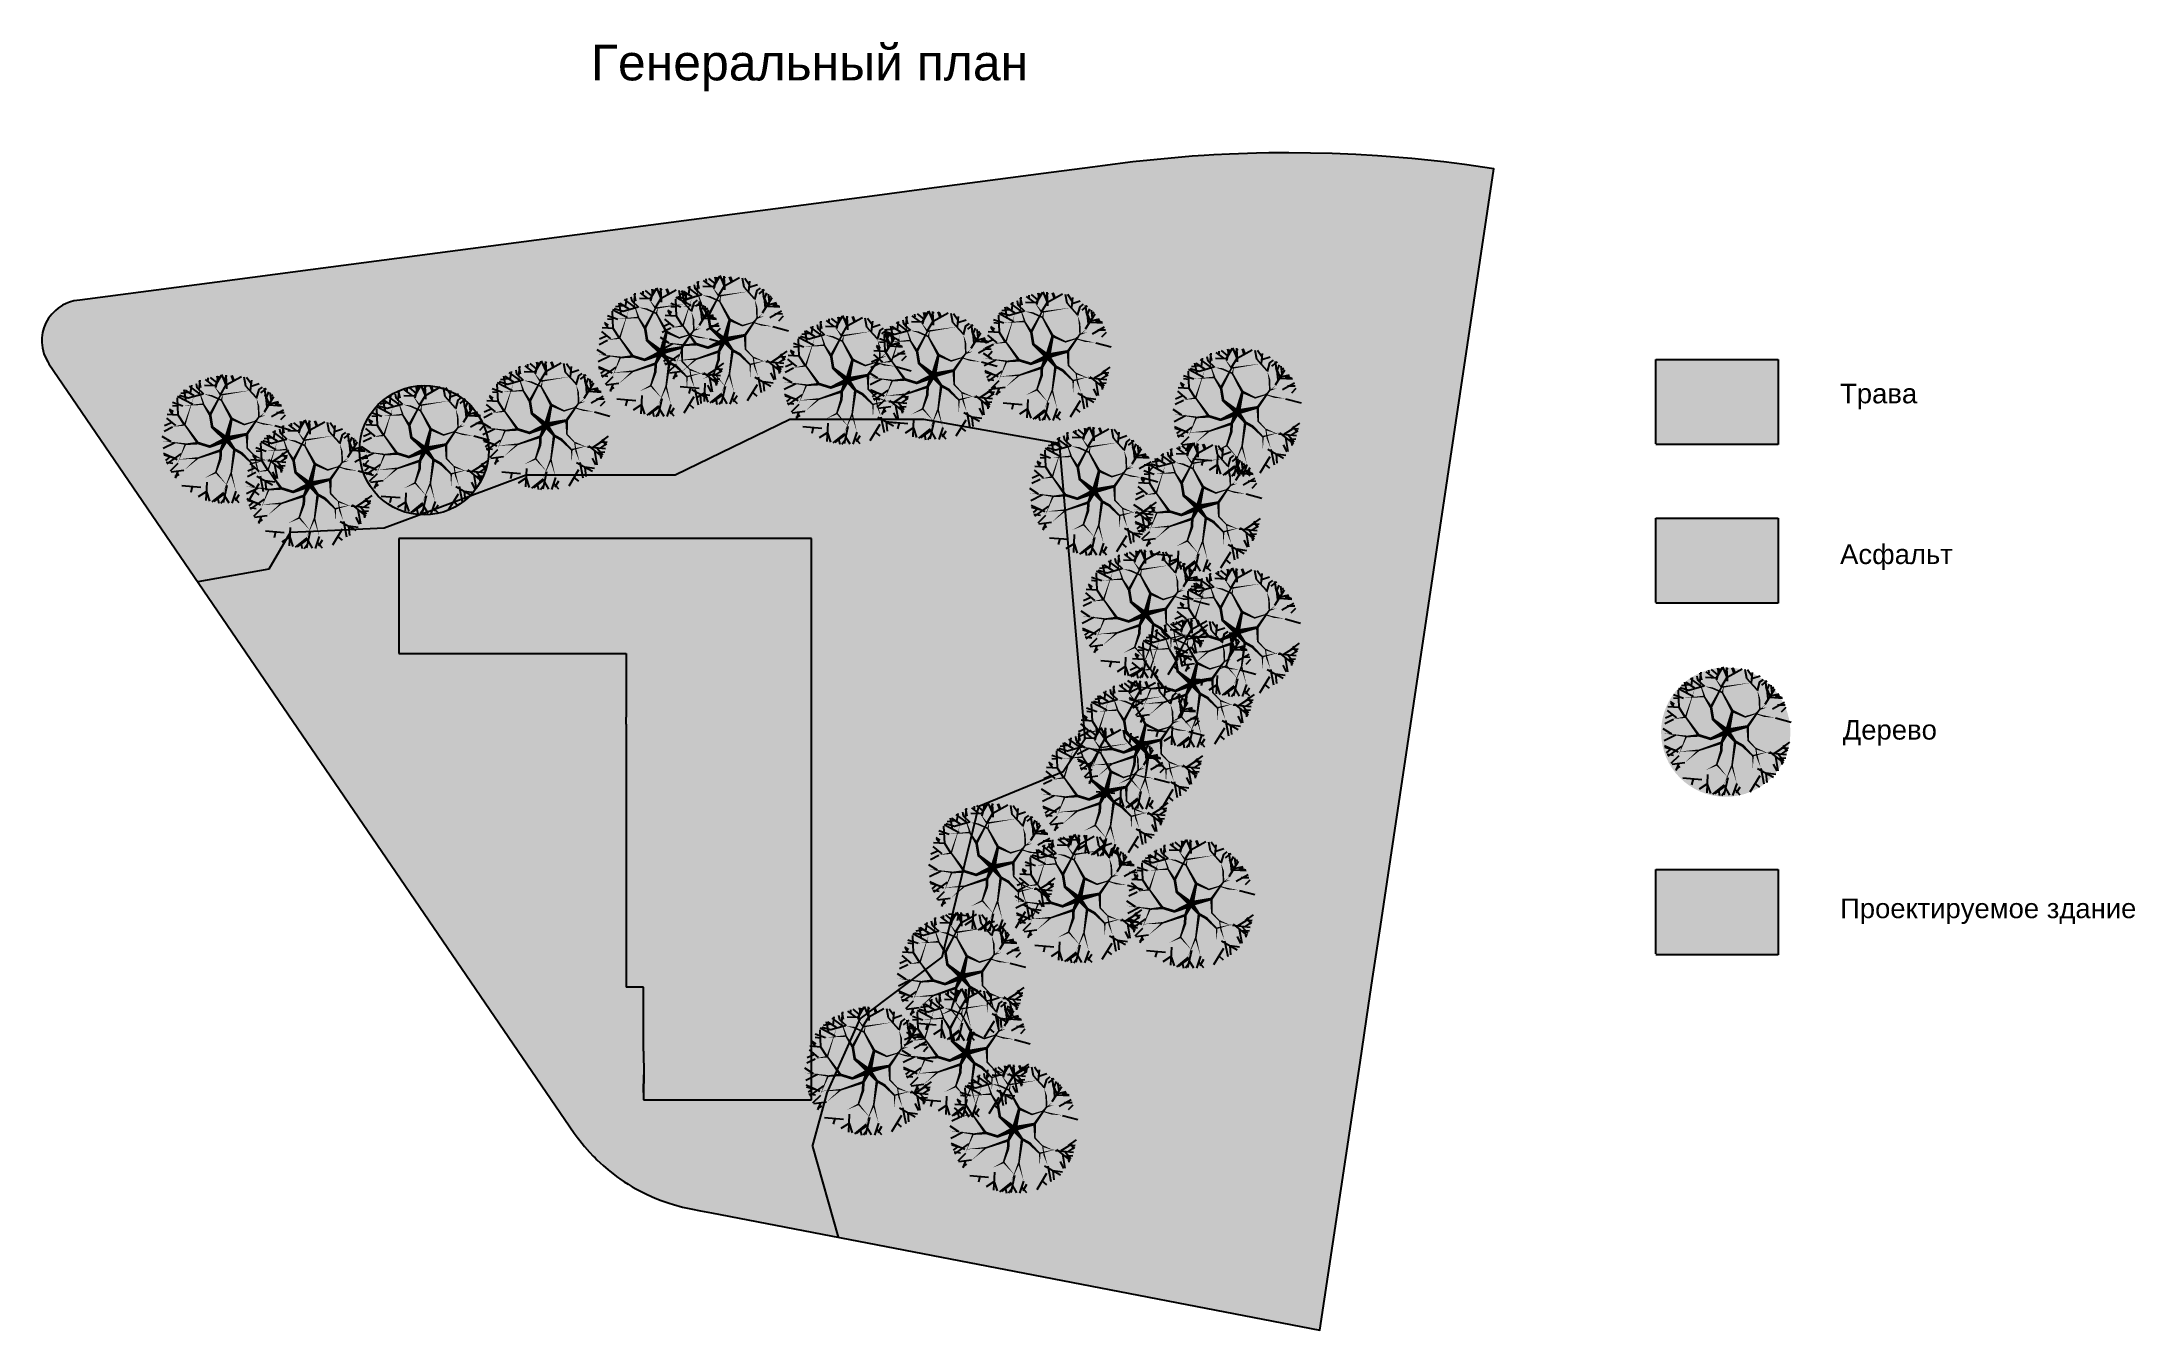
# Model space of a CAD drawing. Header units: millimetres. Extents: x 474215 to 2043163, y -374230 to 1199080.
# Drawn here: x 624447 to 683045, y -374230 to -338166 of the extents above; entities that cross this region are included whole.
import ezdxf

# ---------------------------------------------------------------- set-up
doc = ezdxf.new("R2010")
doc.units = ezdxf.units.MM
doc.header["$MEASUREMENT"] = 0
doc.layers.add('trees', color=118, linetype='Continuous')
doc.layers.add('trees 2', color=114, linetype='Continuous')
doc.styles.get("Standard").update_dxf_attribs({"font": 'arial.ttf'})

msp = doc.modelspace()

# ---------------------------------------------------------------- texts
at = {"attachment_point": 1}
for s, width, insert, char_height in [('Генеральный план', 12609.939, (639817.8, -338245), 1000), ('Трава', 9468.271, (674785.3, -347735.1), 550), ('Асфальт', 9468.271, (674785.3, -352234), 550), ('Дерево', 2893.238, (674858.5, -357148.5), 550), ('Проектируемое здание', 9468.271, (674785.3, -362147.9), 550)]:
    msp.add_mtext_dynamic_manual_height_columns(s, width=width, gutter_width=1, heights=[0], dxfattribs=dict(at, insert=insert, char_height=char_height))

# ---------------------------------------------------------------- blocks, each defined once
blk = doc.blocks.new('T55')
at = {"layer": 'trees'}
for points in [[(-0.007, 1.454), (-0.21, 1.991)], [(-0.108, 1.743), (0.054, 1.981)], [(-1.533, 0.84), (-1.45, 1.433)], [(-0.973, 1.536), (-1.192, 1.637)], [(-1.095, 1.411), (-1.062, 1.636)], [(-0.964, 1.346), (-0.995, 1.747)], [(-0.696, 1.624), (-0.902, 1.773)], [(-0.631, 1.295), (-0.737, 1.846)], [(-0.724, 1.685), (-0.682, 1.887)], [(-0.677, 1.532), (-0.45, 1.924)], [(-0.513, 1.768), (-0.619, 1.911)], [(-0.618, 1.54), (-0.399, 1.959)], [(-0.119, 1.734), (-0.324, 1.962)], [(0.095, 1.679), (0.663, 1.87)], [(0.361, 1.76), (0.329, 1.949)], [(0.802, 1.396), (1.147, 1.603)], [(0.896, 1.573), (0.982, 1.695)], [(0.968, 1.489), (0.961, 1.73)], [(1.063, 1.274), (1.192, 1.593)], [(1.097, 0.959), (1.374, 1.422)], [(1.212, 1.332), (1.412, 1.385)], [(1.381, 1.181), (1.462, 1.339)], [(-1.677, 0.672), (-1.973, 0.59)], [(-1.377, 0.647), (-1.947, 0.705)], [(-1.68, 0.686), (-1.82, 0.937)], [(-1.467, 0.6), (-1.754, 1.015)], [(-1.486, 1.114), (-1.669, 1.169)], [(1.13, 1.173), (1.602, 1.163)], [(1.216, 1.158), (1.567, 1.207)], [(1.413, 0.713), (1.675, 1.027)], [(1.531, 0.735), (1.853, 0.684)], [(-1.836, 0.107), (-2.061, -0.012)], [(-1.512, 0.018), (-2.053, 0.169)], [(-1.787, -0.03), (-2.043, 0.097)], [(-1.498, 0.059), (-2.039, -0.116)], [(-1.924, 0.05), (-2.033, 0.234)], [(-1.745, 0.082), (-1.994, 0.461)], [(-1.775, 0.326), (-1.96, 0.483)], [(1.357, 0.073), (1.656, -0.13), (1.894, -0.619)], [(1.595, 0.203), (1.953, 0.099)], [(1.673, 0.292), (1.864, 0.517)], [(1.744, 0.163), (1.921, 0.354)], [(-1.891, -0.069), (-2.019, -0.277)], [(-1.823, -0.346), (-2.01, -0.216)], [(-1.836, -0.249), (-2.008, -0.337)], [(-1.82, -0.245), (-1.979, -0.509)], [(-1.668, -0.007), (-1.83, -0.245)], [(1.374, -0.621), (1.912, -0.663)], [(1.606, -0.639), (1.806, -0.932)], [(1.641, -0.45), (1.984, -0.424)], [(1.656, -0.13), (1.989, -0.009)], [(1.781, -0.385), (1.938, -0.331)], [(1.81, -0.069), (1.951, -0.165)], [(1.834, -0.167), (1.981, -0.19)], [(-1.262, -1.04), (-1.762, -1.112)], [(-1.364, -1.286), (-1.437, -1.483)], [(-1.055, -1.262), (-1.317, -1.606)], [(-0.792, -1.309), (-0.876, -1.871)], [(0.697, -1.249), (0.648, -1.607), (0.317, -2.038)], [(1.182, -1.059), (1.455, -1.155), (1.529, -1.265)], [(1.206, -1.053), (1.587, -0.746), (1.871, -0.709)], [(1.294, -1.014), (1.692, -1.108)], [(1.346, -1.206), (1.476, -1.388)], [(1.367, -1.11), (1.465, -1.421)], [(1.443, -0.888), (1.765, -0.937)], [(1.573, -0.908), (1.645, -1.169)], [(1.651, -0.913), (1.858, -0.784)], [(-1.155, -1.438), (-1.378, -1.533)], [(-0.596, -1.802), (-0.854, -1.57), (-1.21, -1.697)], [(-0.974, -1.694), (-1.187, -1.71)], [(-1.014, -1.637), (-1.082, -1.765)], [(-0.841, -1.608), (-1.069, -1.78)], [(-0.853, -1.718), (-0.724, -1.925)], [(-0.774, -1.836), (-0.827, -1.901)], [(-0.809, -1.491), (-0.668, -1.742)], [(-0.667, -1.749), (-0.665, -1.942)], [(-0.663, -1.733), (-0.498, -1.992)], [(-0.453, -1.809), (-0.558, -2.007)], [(-0.395, -1.597), (-0.359, -1.883), (-0.425, -1.999)], [(-0.379, -1.616), (0.066, -1.82), (0.225, -2.057)], [(-0.086, -1.879), (-0.286, -2.061)], [(-0.125, -1.754), (-0.026, -2.064)], [(-0.055, -1.951), (0.153, -2.079)], [(0.471, -1.789), (0.616, -1.941)], [(0.475, -1.832), (0.594, -1.949)], [(0.588, -1.501), (0.78, -1.889)], [(0.648, -1.607), (0.905, -1.851)], [(0.772, -1.718), (0.748, -1.887)], [(1.276, -1.331), (0.954, -1.459), (0.908, -1.833)], [(0.919, -1.404), (0.985, -1.771)], [(0.942, -1.631), (1.026, -1.749)], [(0.95, -1.556), (1.199, -1.628)], [(1.033, -1.434), (1.321, -1.505)], [(1.227, -1.505), (1.262, -1.581)]]:
    blk.add_lwpolyline(points, dxfattribs=at)
for points in [[(-0.144, 1.061, 0.0504, 0, 0), (0.107, 1.355, 0, 0, 0), (-0.003, 1.448, 0, 0, 0), (0.17, 1.961, 0, 0, 0)], [(-0.023, -0.044, 0.168, 0.084, 0), (-0.013, 0.354, 0.084, 0.084, 0), (-0.106, 0.6, 0.084, 0.0504, 0), (-0.145, 1.05, 0.0504, 0, 0), (-0.637, 1.291, 0, 0, 0), (-1.1, 1.416, 0, 0, 0), (-1.231, 1.522, 0, 0, 0)], [(-0.397, 0.166, 0.084, 0.0504, 0), (-0.601, 0.887, 0.0504, 0, 0), (-0.964, 1.346, 0, 0, 0), (-1.269, 1.516, 0, 0, 0)], [(-0.596, 0.897, 0.0504, 0, 0), (-0.609, 1.535, 0, 0, 0), (-0.893, 1.804, 0, 0, 0)], [(-0.043, -0.034, 0.168, 0.084, 0), (0.352, 0.384, 0.084, 0.084, 0), (0.728, 0.426, 0.084, 0.0504, 0), (1.088, 0.624, 0.0504, 0, 0), (1.073, 1.269, 0, 0, 0), (0.714, 1.867, 0, 0, 0)], [(-0.002, 0.363, 0.084, 0.0504, 0), (0.553, 0.867, 0.0504, 0, 0), (0.802, 1.396, 0, 0, 0), (0.818, 1.745, 0, 0, 0)], [(0.564, 0.867, 0.0504, 0, 0), (1.129, 1.163, 0, 0, 0), (1.244, 1.537, 0, 0, 0)], [(-0.023, -0.044, 0.168, 0.084, 0), (-0.564, -0.443, 0.084, 0.0504, 0), (-0.752, -0.041, 0.0504, 0.0336, 0), (-1.076, 0.096, 0.0336, 0.0336, 0), (-1.207, 0.308, 0.0504, 0, 0), (-1.452, 0.583, 0, 0, 0), (-1.89, 0.702, 0, 0, 0)], [(-1.085, 0.349, 0.0504, 0, 0), (-1.237, 0.705, 0, 0, 0), (-1.369, 0.649, 0, 0, 0), (-1.752, 1.032, 0, 0, 0)], [(1.097, 0.618, 0.0504, 0, 0), (1.804, 0.818, 0, 0, 0)], [(-0.043, -0.034, 0.168, 0.084, 0), (-0.394, 0.152, 0.084, 0.084, 0), (-0.656, 0.178, 0.084, 0.0504, 0), (-1.076, 0.344, 0.0504, 0, 0), (-1.511, 0.011, 0, 0, 0), (-1.83, -0.348, 0, 0, 0), (-1.983, -0.418, 0, 0, 0)], [(-1.076, 0.096, 0.0504, 0, 0), (-1.503, 0.076, 0, 0, 0), (-1.771, 0.31, 0, 0, 0), (-2.004, 0.397, 0, 0, 0)], [(-0.043, -0.034, 0.168, 0.084, 0), (0.074, -0.697, 0.084, 0.0504, 0), (-0.37, -0.685, 0.0504, 0.0336, 0), (-0.637, -0.914, 0.0336, 0.0336, 0), (-0.885, -0.938, 0.0504, 0, 0), (-1.241, -1.034, 0, 0, 0), (-1.542, -1.373, 0, 0, 0)], [(-0.023, -0.044, 0.168, 0.084, 0), (0.528, -0.21, 0.084, 0.084, 0), (0.732, -0.528, 0.084, 0.0504, 0), (1.07, -0.763, 0.0504, 0, 0), (1.641, -0.462, 0, 0, 0), (2.016, 0.126, 0, 0, 0)], [(0.742, 0.429, 0.084, 0.0504, 0), (1.351, 0.064, 0.0504, 0, 0), (1.445, -0.895, 0, 0, 0), (1.157, -1.685, 0, 0, 0)], [(1.357, 0.073, 0.0504, 0, 0), (1.684, 0.278, 0, 0, 0), (1.934, 0.21, 0, 0, 0)], [(-0.564, -0.443, 0.084, 0.0504, 0), (-0.695, -1.089, 0.0504, 0, 0), (-0.875, -1.228, 0, 0, 0), (-1.29, -1.269, 0, 0, 0), (-1.636, -1.233, 0, 0, 0)], [(0.742, -0.54, 0.084, 0.0504, 0), (0.686, -1.248, 0.0504, 0, 0), (-0.13, -1.759, 0, 0, 0), (-0.966, -1.853, 0, 0, 0)], [(0.074, -0.697, 0.084, 0.0504, 0), (0.594, -1.101, 0.0504, 0, 0), (0.638, -1.325, 0, 0, 0), (0.489, -1.715, 0, 0, 0), (0.303, -2.008, 0, 0, 0)], [(-0.637, -0.914, 0.0504, 0, 0), (-0.809, -1.306, 0, 0, 0), (-1.139, -1.442, 0, 0, 0), (-1.32, -1.611, 0, 0, 0)], [(-0.702, -1.08, 0.0504, 0.0504, 0), (-0.548, -1.398, 0.0504, 0, 0), (-0.395, -1.597, 0, 0, 0), (-0.666, -1.964, 0, 0, 0)], [(0.583, -1.104, 0.0504, 0.0504, 0), (0.936, -1.108, 0.0504, 0, 0), (1.182, -1.059, 0, 0, 0), (1.39, -1.466, 0, 0, 0)], [(0.697, -1.249, 0.0504, 0, 0), (1.026, -1.45, 0, 0, 0), (1.077, -1.704, 0, 0, 0)], [(1.069, -0.773, 0.0504, 0, 0), (1.563, -1.317, 0, 0, 0)]]:
    blk.add_lwpolyline(points, format="xyseb", dxfattribs=at)

# ---------------------------------------------------------------- hatches: boundary and pattern name
at = {"true_color": 0xd7ebd2}
h = msp.add_hatch(color=254, dxfattribs=at)
h.dxf.hatch_style = 1
h.paths.add_polyline_path([(635433.8, -351255.4), (637999.8, -350296), (642175.1, -350296), (645389.9, -348742.5), (649136.3, -348742.5), (652933.9, -349409.2), (653652.5, -357665.9), (653036.6, -358589), (650675.9, -359563.4), (649645.5, -363793.4), (647358.1, -365517.8), (646432.4, -367583.5), (646019.1, -369087.9), (646735.3, -371628.4), (651419, -372531.7), (660226.6, -374230.3), (661182.5, -367846.7), (661348.5, -366738.4), (661587.9, -365139.4), (661700.9, -364384.8), (661918.2, -362933.5), (662293.6, -360427), (665095.3, -341717.3), (664274.5, -341598.5), (663696.2, -341525.9), (662802, -341431.8), (661835.1, -341354.5), (661231.5, -341319.1), (660571.7, -341291.6), (659353.1, -341271.7), (658794.1, -341275.9), (658447, -341282.7), (657692.9, -341308.7), (657259.1, -341330.6), (656986.6, -341347), (656652.4, -341369.8), (654984.6, -341528.9), (654133.6, -341637.5), (653853.8, -341674.2), (652482.3, -341854.3), (649145.1, -342292.3), (647689.4, -342483.4), (641851, -343249.8), (631966.5, -344547.3), (629353, -344890.4), (625512.8, -345394.5), (625344.8, -345418.5), (625218.7, -345453.8), (625131, -345488), (625027.8, -345539.5), (624901.5, -345622.3), (624824.7, -345685.5), (624725, -345787.2), (624636.3, -345904), (624560.9, -346036.2), (624504.6, -346174.3), (624469.2, -346306.7), (624448.8, -346455.4), (624446.8, -346580.3), (624462.4, -346729.1), (624504.6, -346897.3), (624555.5, -347024.4), (624611.1, -347128), (624645.3, -347181.1), (628813.9, -353285.1), (630799.9, -352927.6), (631400.7, -351900.1), (632046.7, -351870.8), (634027.6, -351781.2)])
at = {"true_color": 0xafd9aa}
h = msp.add_hatch(color=9, dxfattribs=at)
h.dxf.hatch_style = 1
h.paths.add_polyline_path([(639935.5, -346880.3, 1), (643555.7, -346880.3, 1)])
h = msp.add_hatch(color=9, dxfattribs=at)
h.dxf.hatch_style = 1
h.paths.add_polyline_path([(641706.1, -346538.3, 1), (645326.3, -346538.3, 1)])
h = msp.add_hatch(color=9, dxfattribs=at)
h.dxf.hatch_style = 1
h.paths.add_polyline_path([(647548.2, -347526.9, 1), (651168.4, -347526.9, 1)])
h = msp.add_hatch(color=9, dxfattribs=at)
h.dxf.hatch_style = 1
h.paths.add_polyline_path([(650746.4, -346990.6, 1), (654366.6, -346990.6, 1)])
h = msp.add_hatch(color=9, dxfattribs=at)
h.dxf.hatch_style = 1
h.paths.add_polyline_path([(645143.9, -347656.2, 1), (648764.2, -347656.2, 1)])
h = msp.add_hatch(color=9, dxfattribs=at)
h.dxf.hatch_style = 1
h.paths.add_polyline_path([(656059, -348558, 1), (659679.2, -348558, 1)])
h = msp.add_hatch(color=9, dxfattribs=at)
h.dxf.hatch_style = 1
h.paths.add_polyline_path([(636709.9, -348924.6, 1), (640330.1, -348924.6, 1)])
at = {"true_color": 0xd7ebd2}
h = msp.add_hatch(color=254, dxfattribs=at)
h.dxf.hatch_style = 1
h.paths.add_polyline_path([(673041.1, -347057.6), (669636.4, -347057.6), (669636.4, -349426.1), (673041.1, -349426.1)])
at = {"true_color": 0xafd9aa}
h = msp.add_hatch(color=9, dxfattribs=at)
h.dxf.hatch_style = 1
h.paths.add_polyline_path([(627760.1, -349308.4, 1), (631380.4, -349308.4, 1)])
h = msp.add_hatch(color=9, dxfattribs=at)
h.dxf.hatch_style = 1
h.paths.add_polyline_path([(633335.1, -349600, 1), (636955.3, -349600, 1)])
h = msp.add_hatch(color=9)
h.dxf.hatch_style = 1
h.paths.add_polyline_path([(652933.9, -349409.2), (649136.3, -348742.5), (645389.9, -348742.5), (642175.1, -350296), (637999.8, -350296), (635433.8, -351255.4), (634027.6, -351781.2), (632046.7, -351870.8), (631400.7, -351900.1), (630799.9, -352927.6), (628813.9, -353285.1), (639351.3, -368714.5), (639433.4, -368829), (639506.4, -368925.5), (639571.5, -369007.6), (639640.6, -369091.4), (639778.1, -369247.8), (639882.3, -369358.4), (639933.7, -369410.6), (639984.9, -369461.2), (640079.7, -369551.2), (640156, -369620.4), (640301.6, -369745.1), (640349.7, -369784.3), (640574.3, -369955.2), (640626.1, -369992), (640751.7, -370077.2), (640861, -370147.1), (640972, -370214.2), (641093.6, -370283.5), (641391.6, -370435.5), (641611.1, -370532.6), (641782.5, -370600.1), (642005.6, -370677.6), (642126.8, -370715), (642384.2, -370783.9), (642611.5, -370833), (642887, -370886.2), (643189, -370944.4), (646735.3, -371628.4), (646019.1, -369087.9), (646432.4, -367583.5), (646794.7, -366775.1), (643294, -366775.1), (643294, -363472.6), (642786, -363473.6), (642786, -363472.6), (643294, -363472.6), (643294, -366775.1), (646794.7, -366775.1), (647358.1, -365517.8), (649645.5, -363793.4), (650675.9, -359563.4), (653036.6, -358589), (653652.5, -357665.9)])
h = msp.add_hatch(color=9, dxfattribs=at)
h.dxf.hatch_style = 1
h.paths.add_polyline_path([(630093.6, -350577.6, 1), (633713.8, -350577.6, 1)])
h = msp.add_hatch(color=9, dxfattribs=at)
h.dxf.hatch_style = 1
h.paths.add_polyline_path([(652047.2, -350767.3, 1), (655667.5, -350767.3, 1)])
h = msp.add_hatch(color=9, dxfattribs=at)
h.dxf.hatch_style = 1
h.paths.add_polyline_path([(654956.3, -351223, 1), (658576.5, -351223, 1)])
h = msp.add_hatch(color=9)
h.dxf.hatch_style = 1
h.paths.add_polyline_path([(673041.1, -351499.5), (669636.4, -351499.5), (669636.4, -353868), (673041.1, -353868)])
at = {"true_color": 0xffffff}
h = msp.add_hatch(color=7, dxfattribs=at)
h.dxf.hatch_style = 1
h.paths.add_polyline_path([(640806.4, -364632.7), (641290.9, -364632.7), (641290.9, -366421.8), (641294.3, -367082.8), (641291.9, -367582), (641290.9, -367782), (645990.9, -367782), (645990.9, -352067.6), (640805.3, -352067.6), (634441.3, -352067.6), (634441.3, -355290.9), (634641.3, -355290.9), (640805.3, -355290.9), (640805.3, -356039.5), (640805.3, -357067.6), (640805.3, -357067.6), (640805.3, -357267.6)])
at = {"true_color": 0xafd9aa}
h = msp.add_hatch(color=9, dxfattribs=at)
h.dxf.hatch_style = 1
h.paths.add_polyline_path([(653484.1, -354203.4, 1), (657104.4, -354203.4, 1)])
h = msp.add_hatch(color=9, dxfattribs=at)
h.dxf.hatch_style = 1
h.paths.add_polyline_path([(656046.1, -354719.3, 1), (659666.3, -354719.3, 1)])
h = msp.add_hatch(color=9, dxfattribs=at)
h.dxf.hatch_style = 1
h.paths.add_polyline_path([(654788.9, -356149.5, 1), (658409.1, -356149.5, 1)])
h = msp.add_hatch(color=9, dxfattribs=at)
h.dxf.hatch_style = 1
h.paths.add_polyline_path([(669774.9, -357490.7, 1), (673395.1, -357490.7, 1)])
h = msp.add_hatch(color=9, dxfattribs=at)
h.dxf.hatch_style = 1
h.paths.add_polyline_path([(653346.8, -357869.2, 1), (656967, -357869.2, 1)])
h = msp.add_hatch(color=9, dxfattribs=at)
h.dxf.hatch_style = 1
h.paths.add_polyline_path([(652375.7, -359187.3, 1), (655996, -359187.3, 1)])
h = msp.add_hatch(color=9, dxfattribs=at)
h.dxf.hatch_style = 1
h.paths.add_polyline_path([(649214.6, -361297.5, 1), (652834.9, -361297.5, 1)])
h = msp.add_hatch(color=9, dxfattribs=at)
h.dxf.hatch_style = 1
h.paths.add_polyline_path([(651632.6, -362177.1, 1), (655252.8, -362177.1, 1)])
h = msp.add_hatch(color=9, dxfattribs=at)
h.dxf.hatch_style = 1
h.paths.add_polyline_path([(654763, -362321, 1), (658383.2, -362321, 1)])
at = {"true_color": 0xffffff}
h = msp.add_hatch(color=7, dxfattribs=at)
h.dxf.hatch_style = 1
h.paths.add_polyline_path([(673041.1, -361338.6), (669636.4, -361338.6), (669636.4, -363707.1), (673041.1, -363707.1)])
at = {"true_color": 0xafd9aa}
h = msp.add_hatch(color=9, dxfattribs=at)
h.dxf.hatch_style = 1
h.paths.add_polyline_path([(648342.6, -364355.5, 1), (651962.8, -364355.5, 1)])
h = msp.add_hatch(color=9, dxfattribs=at)
h.dxf.hatch_style = 1
h.paths.add_polyline_path([(648473.1, -366496.2, 1), (652093.3, -366496.2, 1)])
h = msp.add_hatch(color=9, dxfattribs=at)
h.dxf.hatch_style = 1
h.paths.add_polyline_path([(645748, -366995.4, 1), (649368.3, -366995.4, 1)])
h = msp.add_hatch(color=9, dxfattribs=at)
h.dxf.hatch_style = 1
h.paths.add_polyline_path([(649810.9, -368620.4, 1), (653431.1, -368620.4, 1)])

# ---------------------------------------------------------------- linework, layer by layer
for p, q in [((669631.1, -349416.5), (669631.1, -347057.5)), ((669631.1, -347057.5), (673050.3, -347057.5)), ((673050.3, -347057.5), (673050.3, -349440.8)), ((645389.9, -348742.5), (642175.1, -350296)), ((649136.3, -348742.5), (645389.9, -348742.5)), ((652933.9, -349409.2), (649136.3, -348742.5)), ((653652.5, -357665.9), (652933.9, -349409.2)), ((673050.3, -349440.8), (669631.1, -349440.8)), ((637999.8, -350296), (635433.8, -351255.4)), ((642175.1, -350296), (637999.8, -350296)), ((635433.8, -351255.4), (634027.6, -351781.2)), ((669631.1, -353858.4), (669631.1, -351499.5)), ((669631.1, -351499.5), (673050.3, -351499.5)), ((673050.3, -351499.5), (673050.3, -353882.7)), ((631400.7, -351900.1), (630799.9, -352927.6)), ((632046.7, -351870.8), (631400.7, -351900.1)), ((634027.6, -351781.2), (632046.7, -351870.8)), ((640805.3, -352067.6), (634441.3, -352067.6)), ((634441.3, -352067.6), (634441.3, -355290.9)), ((645990.9, -352067.6), (640805.3, -352067.6)), ((645990.9, -367782), (645990.9, -352067.6)), ((630799.9, -352927.6), (628813.9, -353285.1)), ((673050.3, -353882.7), (669631.1, -353882.7)), ((634441.3, -355290.9), (634641.3, -355290.9)), ((634641.3, -355290.9), (640805.3, -355290.9)), ((640805.3, -355290.9), (640805.3, -356039.5)), ((640805.3, -356039.5), (640805.3, -357067.6)), ((640805.3, -357267.6), (640805.3, -357067.6)), ((640805.3, -357067.6), (640805.3, -357067.6)), ((640805.3, -357267.6), (640806.4, -364630.3)), ((653036.6, -358589), (653652.5, -357665.9)), ((650675.9, -359563.4), (653036.6, -358589)), ((649645.5, -363793.4), (650675.9, -359563.4)), ((669631.1, -363697.5), (669631.1, -361338.6)), ((669631.1, -361338.6), (673050.3, -361338.6)), ((673050.3, -361338.6), (673050.3, -363721.8)), ((647358.1, -365517.8), (649645.5, -363793.4)), ((673050.3, -363721.8), (669631.1, -363721.8)), ((641290.9, -364632.7), (640806.4, -364632.7)), ((641290.9, -366421.8), (641290.9, -364632.7)), ((646432.4, -367583.5), (647358.1, -365517.8)), ((641290.9, -366421.8), (641294.3, -367082.8)), ((641291.9, -367582), (641290.9, -367782)), ((641290.9, -367782), (645990.9, -367782)), ((646019.1, -369087.9), (646432.4, -367583.5)), ((646019.1, -369087.9), (646735.3, -371628.4)), ((646735.3, -371628.4), (646735.3, -371628.4))]:
    msp.add_line(p, q)
at = {"color": 18, "lineweight": 30, "true_color": 0x000000}
for p, q in [((640806.4, -364633.7), (640806.4, -364630.3)), ((641291.9, -367582), (641294.3, -367082.8))]:
    msp.add_line(p, q, dxfattribs=at)
msp.add_lwpolyline([(639351.3, -368714.5), (639433.4, -368829), (639506.4, -368925.5), (639571.5, -369007.6), (639640.6, -369091.4), (639778.1, -369247.8), (639882.3, -369358.4), (639933.7, -369410.6), (639984.9, -369461.2), (640079.7, -369551.2), (640156, -369620.4), (640301.6, -369745.1), (640301.6, -369745.1), (640349.7, -369784.3), (640574.3, -369955.2), (640626.1, -369992), (640626.1, -369992), (640751.7, -370077.2), (640861, -370147.1), (640972, -370214.2), (641093.6, -370283.5), (641391.6, -370435.5), (641611.1, -370532.6), (641782.5, -370600.1), (642005.6, -370677.6), (642126.8, -370715), (642384.2, -370783.9), (642611.5, -370833), (642887, -370886.2), (643189, -370944.4), (651419, -372531.7), (660226.6, -374230.3), (661182.5, -367846.7), (661348.5, -366738.4), (661587.9, -365139.4), (661700.9, -364384.8), (661918.2, -362933.5), (662293.6, -360427), (665095.3, -341717.3), (664274.5, -341598.5), (663696.2, -341525.9), (662802, -341431.8), (661835.1, -341354.5), (661231.5, -341319.1), (660571.7, -341291.6), (659353.1, -341271.7), (658794.1, -341275.9), (658447, -341282.7), (657692.9, -341308.7), (657259.1, -341330.6), (656986.6, -341347), (656652.4, -341369.8), (654984.6, -341528.9), (654133.6, -341637.5), (653853.8, -341674.2), (652482.3, -341854.3), (649145.1, -342292.3), (647689.4, -342483.4), (641851, -343249.8), (641851, -343249.8), (631966.5, -344547.3), (629353, -344890.4), (625512.8, -345394.5), (625344.8, -345418.5), (625218.7, -345453.8), (625131, -345488), (625027.8, -345539.5), (624901.5, -345622.3), (624824.7, -345685.5), (624725, -345787.2), (624636.3, -345904), (624560.9, -346036.2), (624504.6, -346174.3), (624469.2, -346306.7), (624448.8, -346455.4), (624446.8, -346580.3), (624462.4, -346729.1), (624504.6, -346897.3), (624555.5, -347024.4), (624611.1, -347128), (624645.3, -347181.1), (624645.3, -347181.1), (639351.3, -368714.5)])
msp.add_circle((635145.2, -349600), 1810.1)

# ---------------------------------------------------------------- block references
at = {"layer": 'trees 2', "color": 82, "xscale": 887.9802867264364, "yscale": 887.9802867264364, "zscale": 887.9802867264364, "rotation": 156.5597868477934}
for p in [(641745.6, -346880.3), (643516.2, -346538.3), (652556.5, -346990.6), (649358.3, -347526.9), (646954.1, -347656.2), (657869.1, -348558), (629570.2, -349308.4), (638520, -348924.6), (635145.2, -349600), (631903.7, -350577.6), (653857.3, -350767.3), (656766.4, -351223), (655294.2, -354203.4), (657856.2, -354719.3), (656599, -356149.5), (671585, -357490.7), (655156.9, -357869.2), (654185.8, -359187.3), (651024.7, -361297.5), (653442.7, -362177.1), (656573.1, -362321), (650152.7, -364355.5), (650283.2, -366496.2), (647558.2, -366995.4), (651621, -368620.4)]:
    msp.add_blockref('T55', p, dxfattribs=at)

msp.set_redraw_order([(e.dxf.handle, doc.entitydb.next_handle()) for e in msp.query("TEXT MTEXT ATTDEF DIMENSION ARC_DIMENSION")])  # texts and dimensions are drawn at this point

doc.saveas('drawing.dxf')
